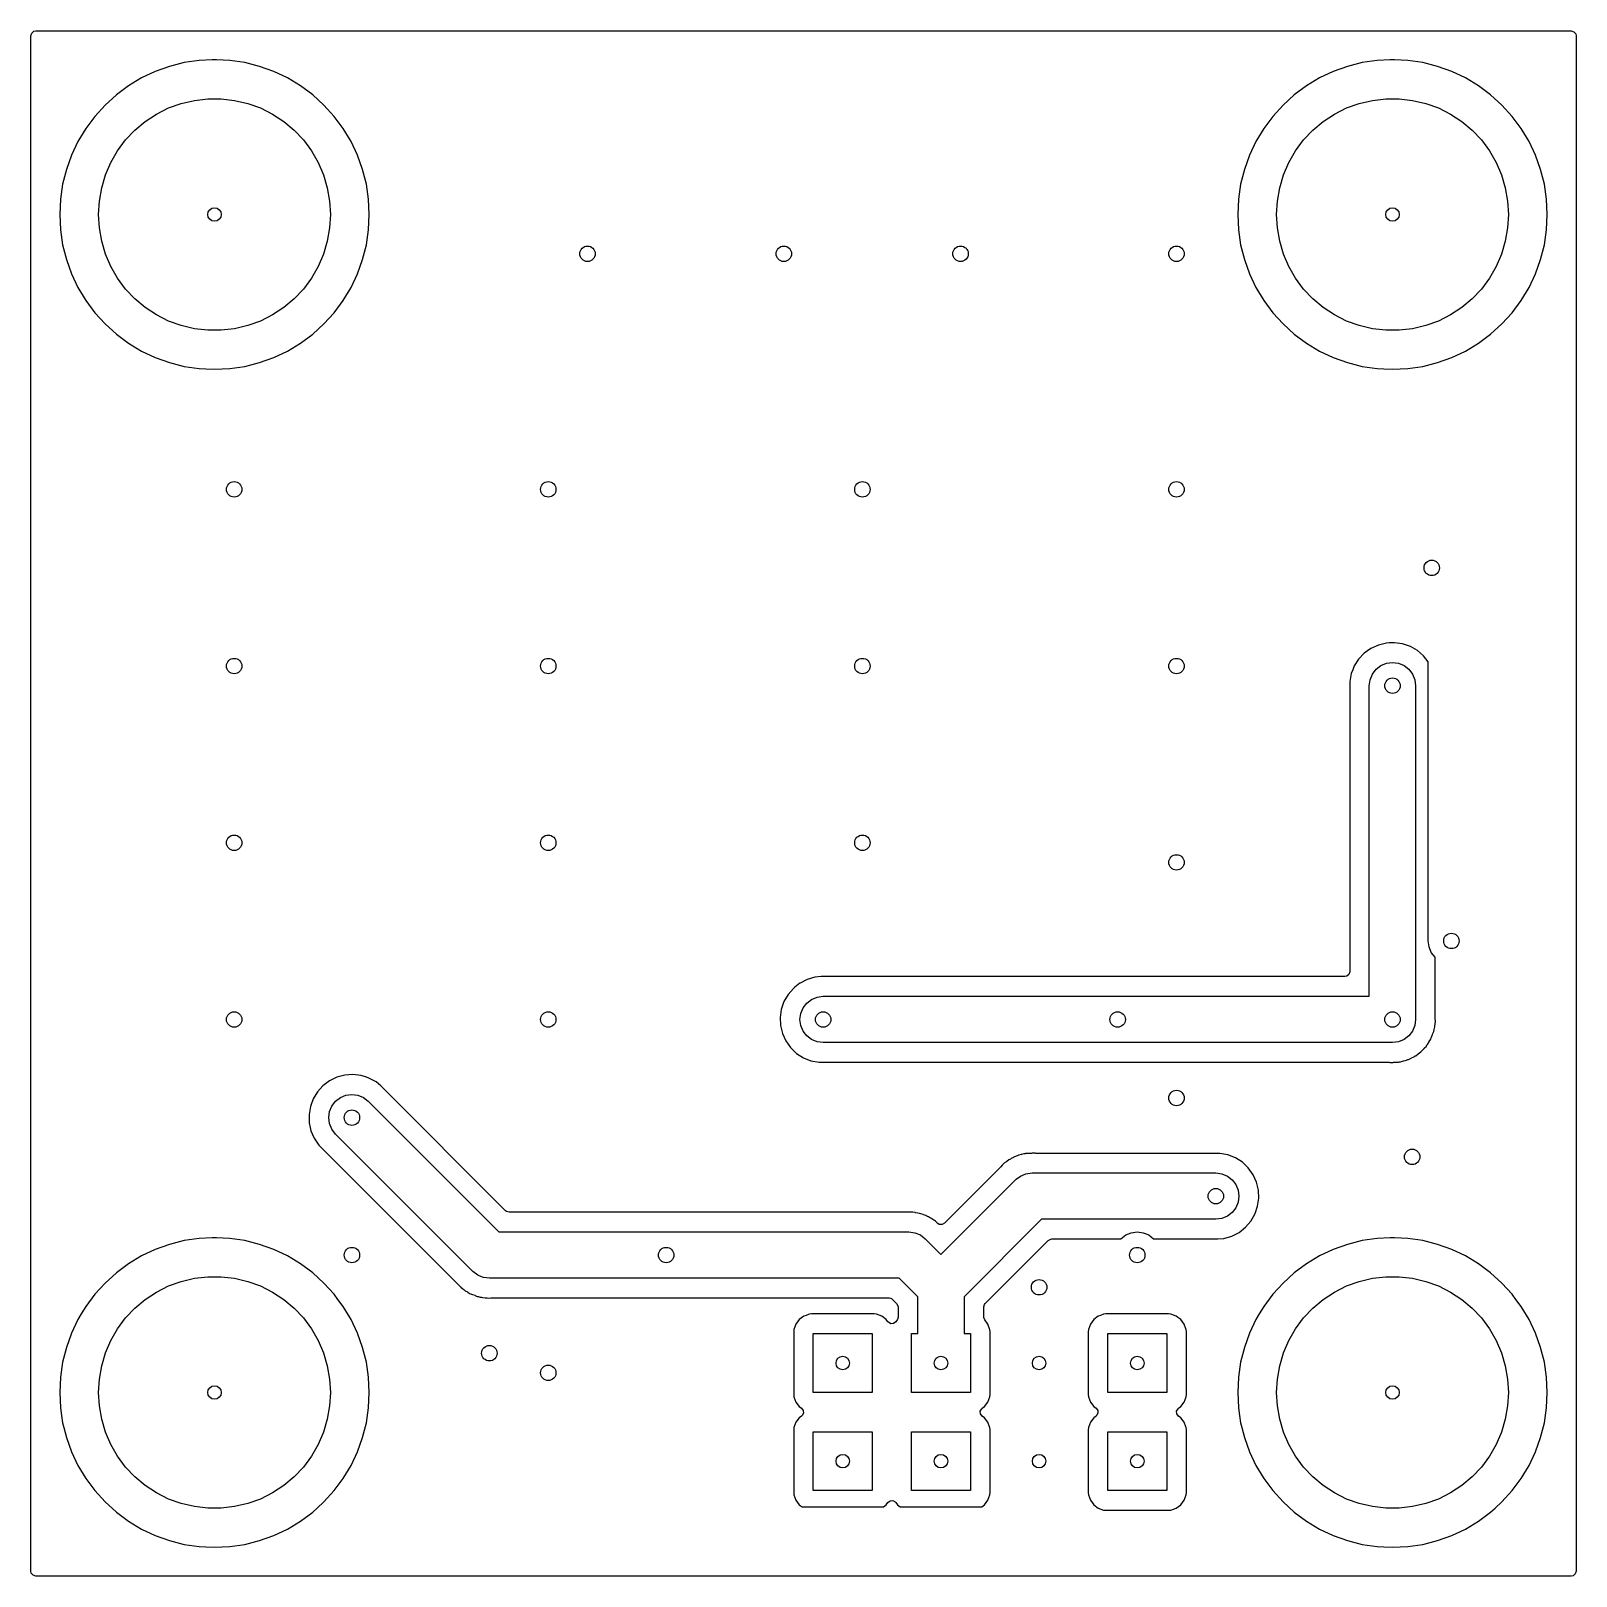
# Model space of a CAD drawing. Extents: x 0.01 to 1.59, y 0.01 to 1.59.
import ezdxf

# ---------------------------------------------------------------- set-up
doc = ezdxf.new("R2010")
doc.units = 0
doc.header["$MEASUREMENT"] = 0
doc.layers.add('BLACK', color=7, linetype='CONTINUOUS')

msp = doc.modelspace()

# ---------------------------------------------------------------- linework, layer by layer
at = {"layer": 'BLACK', "linetype": 'CONTINUOUS'}
for p, q in [((0.013, 1.5821), (0.0138, 1.5847)), ((0.013, 1.4), (0.013, 1.5821)), ((0.0138, 1.5847), (0.0159, 1.5866)), ((0.0159, 1.5866), (0.0179, 1.587)), ((0.0179, 1.587), (1.5821, 1.587)), ((1.5821, 1.587), (1.5847, 1.5862)), ((1.5847, 1.5862), (1.5866, 1.5841)), ((1.5866, 1.5841), (1.587, 1.5821)), ((1.587, 1.5821), (1.587, 0.0179)), ((0.1397, 1.5457), (0.1257, 1.5391)), ((0.1542, 1.5509), (0.1397, 1.5457)), ((0.1692, 1.5547), (0.1542, 1.5509)), ((0.1845, 1.5569), (0.1692, 1.5547)), ((0.1977, 1.5576), (0.1845, 1.5569)), ((0.2, 1.5577), (0.1977, 1.5576)), ((0.2022, 1.5576), (0.2, 1.5577)), ((0.2, 1.5577), (0.2, 1.5577)), ((0.2155, 1.5569), (0.2022, 1.5576)), ((0.2308, 1.5547), (0.2155, 1.5569)), ((0.2458, 1.5509), (0.2308, 1.5547)), ((0.2603, 1.5457), (0.2458, 1.5509)), ((0.2743, 1.5391), (0.2603, 1.5457)), ((1.3397, 1.5457), (1.3257, 1.5391)), ((1.3542, 1.5509), (1.3397, 1.5457)), ((1.3692, 1.5547), (1.3542, 1.5509)), ((1.3845, 1.5569), (1.3692, 1.5547)), ((1.3977, 1.5576), (1.3845, 1.5569)), ((1.4, 1.5577), (1.3977, 1.5576)), ((1.4022, 1.5576), (1.4, 1.5577)), ((1.4, 1.5577), (1.4, 1.5577)), ((1.4155, 1.5569), (1.4022, 1.5576)), ((1.4308, 1.5547), (1.4155, 1.5569)), ((1.4458, 1.5509), (1.4308, 1.5547)), ((1.4603, 1.5457), (1.4458, 1.5509)), ((1.4743, 1.5391), (1.4603, 1.5457)), ((0.1124, 1.5311), (0.1, 1.5219)), ((0.1257, 1.5391), (0.1124, 1.5311)), ((0.1124, 1.5311), (0.1124, 1.5311)), ((0.2876, 1.5311), (0.2743, 1.5391)), ((0.3, 1.5219), (0.2876, 1.5311)), ((1.3124, 1.5311), (1.3, 1.5219)), ((1.3257, 1.5391), (1.3124, 1.5311)), ((1.3124, 1.5311), (1.3124, 1.5311)), ((1.4876, 1.5311), (1.4743, 1.5391)), ((1.5, 1.5219), (1.4876, 1.5311)), ((0.0885, 1.5115), (0.0781, 1.5)), ((0.1, 1.5219), (0.0885, 1.5115)), ((0.1, 1.5219), (0.1, 1.5219)), ((0.1, 1.5219), (0.1, 1.5219)), ((0.1532, 1.5085), (0.1661, 1.5131)), ((0.1661, 1.5131), (0.1795, 1.5163)), ((0.1795, 1.5163), (0.1931, 1.5179)), ((0.1931, 1.5179), (0.2069, 1.5179)), ((0.2069, 1.5179), (0.2205, 1.5163)), ((0.2205, 1.5163), (0.2339, 1.5131)), ((0.2339, 1.5131), (0.2468, 1.5085)), ((0.3115, 1.5115), (0.3, 1.5219)), ((0.3219, 1.5), (0.3115, 1.5115)), ((1.2885, 1.5115), (1.2781, 1.5)), ((1.3, 1.5219), (1.2885, 1.5115)), ((1.3, 1.5219), (1.3, 1.5219)), ((1.3, 1.5219), (1.3, 1.5219)), ((1.3532, 1.5085), (1.3661, 1.5131)), ((1.3661, 1.5131), (1.3795, 1.5163)), ((1.3795, 1.5163), (1.3931, 1.5179)), ((1.3931, 1.5179), (1.4069, 1.5179)), ((1.4069, 1.5179), (1.4205, 1.5163)), ((1.4205, 1.5163), (1.4339, 1.5131)), ((1.4339, 1.5131), (1.4468, 1.5085)), ((1.5115, 1.5115), (1.5, 1.5219)), ((1.5219, 1.5), (1.5115, 1.5115)), ((0.0781, 1.5), (0.0689, 1.4876)), ((0.0781, 1.5), (0.0781, 1.5)), ((0.1295, 1.4947), (0.1409, 1.5023)), ((0.1409, 1.5023), (0.1532, 1.5085)), ((0.2468, 1.5085), (0.2591, 1.5023)), ((0.2591, 1.5023), (0.2705, 1.4947)), ((0.3311, 1.4876), (0.3219, 1.5)), ((1.2781, 1.5), (1.2689, 1.4876)), ((1.2781, 1.5), (1.2781, 1.5)), ((1.3295, 1.4947), (1.3409, 1.5023)), ((1.3409, 1.5023), (1.3532, 1.5085)), ((1.4468, 1.5085), (1.4591, 1.5023)), ((1.4591, 1.5023), (1.4705, 1.4947)), ((1.5311, 1.4876), (1.5219, 1.5)), ((0.0689, 1.4876), (0.0609, 1.4743)), ((0.0689, 1.4876), (0.0689, 1.4876)), ((0.1095, 1.4759), (0.1189, 1.4859)), ((0.1189, 1.4859), (0.1295, 1.4947)), ((0.2705, 1.4947), (0.2811, 1.4859)), ((0.2811, 1.4859), (0.2905, 1.4759)), ((0.3391, 1.4743), (0.3311, 1.4876)), ((1.2689, 1.4876), (1.2609, 1.4743)), ((1.2689, 1.4876), (1.2689, 1.4876)), ((1.3095, 1.4759), (1.3189, 1.4859)), ((1.3189, 1.4859), (1.3295, 1.4947)), ((1.4705, 1.4947), (1.4811, 1.4859)), ((1.4811, 1.4859), (1.4905, 1.4759)), ((1.5391, 1.4743), (1.5311, 1.4876)), ((0.0609, 1.4743), (0.0543, 1.4603)), ((0.0945, 1.453), (0.1013, 1.4649)), ((0.1013, 1.4649), (0.1095, 1.4759)), ((0.2905, 1.4759), (0.2987, 1.4649)), ((0.2987, 1.4649), (0.3055, 1.453)), ((0.3457, 1.4603), (0.3391, 1.4743)), ((1.2609, 1.4743), (1.2543, 1.4603)), ((1.2945, 1.453), (1.3013, 1.4649)), ((1.3013, 1.4649), (1.3095, 1.4759)), ((1.4905, 1.4759), (1.4987, 1.4649)), ((1.4987, 1.4649), (1.5055, 1.453)), ((1.5457, 1.4603), (1.5391, 1.4743)), ((0.0543, 1.4603), (0.0491, 1.4458)), ((0.0543, 1.4603), (0.0543, 1.4603)), ((0.089, 1.4404), (0.0945, 1.453)), ((0.3055, 1.453), (0.311, 1.4404)), ((0.3509, 1.4458), (0.3457, 1.4603)), ((1.2543, 1.4603), (1.2491, 1.4458)), ((1.2543, 1.4603), (1.2543, 1.4603)), ((1.289, 1.4404), (1.2945, 1.453)), ((1.5055, 1.453), (1.511, 1.4404)), ((1.5509, 1.4458), (1.5457, 1.4603)), ((0.0491, 1.4458), (0.0453, 1.4308)), ((0.0491, 1.4458), (0.0491, 1.4458)), ((0.0851, 1.4272), (0.089, 1.4404)), ((0.311, 1.4404), (0.3149, 1.4272)), ((0.3547, 1.4308), (0.3509, 1.4458)), ((1.2491, 1.4458), (1.2453, 1.4308)), ((1.2491, 1.4458), (1.2491, 1.4458)), ((1.2851, 1.4272), (1.289, 1.4404)), ((1.511, 1.4404), (1.5149, 1.4272)), ((1.5547, 1.4308), (1.5509, 1.4458)), ((0.0453, 1.4308), (0.0431, 1.4155)), ((0.0453, 1.4308), (0.0453, 1.4308)), ((0.0827, 1.4137), (0.0851, 1.4272)), ((0.3149, 1.4272), (0.3173, 1.4137)), ((0.3569, 1.4155), (0.3547, 1.4308)), ((1.2453, 1.4308), (1.2431, 1.4155)), ((1.2453, 1.4308), (1.2453, 1.4308)), ((1.2827, 1.4137), (1.2851, 1.4272)), ((1.5149, 1.4272), (1.5173, 1.4137)), ((1.5569, 1.4155), (1.5547, 1.4308)), ((0.0431, 1.4155), (0.0423, 1.4)), ((0.0431, 1.4155), (0.0431, 1.4155)), ((0.0819, 1.4), (0.0827, 1.4137)), ((0.3173, 1.4137), (0.3181, 1.4)), ((0.3577, 1.4), (0.3569, 1.4155)), ((1.2431, 1.4155), (1.2423, 1.4)), ((1.2431, 1.4155), (1.2431, 1.4155)), ((1.2819, 1.4), (1.2827, 1.4137)), ((1.5173, 1.4137), (1.5181, 1.4)), ((1.5577, 1.4), (1.5569, 1.4155)), ((0.013, 0.5821), (0.013, 1.4)), ((0.0423, 1.4), (0.0423, 1.4)), ((0.0423, 1.4), (0.0431, 1.3845)), ((0.0827, 1.3863), (0.0819, 1.4)), ((0.0851, 1.3728), (0.0827, 1.3863)), ((0.3173, 1.3863), (0.3149, 1.3728)), ((0.3181, 1.4), (0.3173, 1.3863)), ((0.3569, 1.3845), (0.3577, 1.4)), ((0.3577, 1.4), (0.3577, 1.4)), ((1.2423, 1.4), (1.2423, 1.4)), ((1.2423, 1.4), (1.2431, 1.3845)), ((1.2827, 1.3863), (1.2819, 1.4)), ((1.2851, 1.3728), (1.2827, 1.3863)), ((1.5173, 1.3863), (1.5149, 1.3728)), ((1.5181, 1.4), (1.5173, 1.3863)), ((1.5569, 1.3845), (1.5577, 1.4)), ((0.0431, 1.3845), (0.0431, 1.3845)), ((0.0431, 1.3845), (0.0453, 1.3692)), ((0.089, 1.3596), (0.0851, 1.3728)), ((0.3149, 1.3728), (0.311, 1.3596)), ((0.3547, 1.3692), (0.3569, 1.3845)), ((1.2431, 1.3845), (1.2431, 1.3845)), ((1.2431, 1.3845), (1.2453, 1.3692)), ((1.289, 1.3596), (1.2851, 1.3728)), ((1.5149, 1.3728), (1.511, 1.3596)), ((1.5547, 1.3692), (1.5569, 1.3845)), ((0.0453, 1.3692), (0.0453, 1.3692)), ((0.0453, 1.3692), (0.0472, 1.3617)), ((0.0472, 1.3617), (0.0491, 1.3542)), ((0.0491, 1.3542), (0.0543, 1.3397)), ((0.0945, 1.347), (0.089, 1.3596)), ((0.311, 1.3596), (0.3055, 1.347)), ((0.3457, 1.3397), (0.3509, 1.3542)), ((0.3509, 1.3542), (0.3547, 1.3692)), ((1.2453, 1.3692), (1.2453, 1.3692)), ((1.2453, 1.3692), (1.2472, 1.3617)), ((1.2472, 1.3617), (1.2491, 1.3542)), ((1.2491, 1.3542), (1.2543, 1.3397)), ((1.2945, 1.347), (1.289, 1.3596)), ((1.511, 1.3596), (1.5055, 1.347)), ((1.5457, 1.3397), (1.5509, 1.3542)), ((1.5509, 1.3542), (1.5547, 1.3692)), ((0.0543, 1.3397), (0.0609, 1.3257)), ((0.1013, 1.3351), (0.0945, 1.347)), ((0.3055, 1.347), (0.2987, 1.3351)), ((0.3391, 1.3257), (0.3457, 1.3397)), ((1.2543, 1.3397), (1.2609, 1.3257)), ((1.3013, 1.3351), (1.2945, 1.347)), ((1.5055, 1.347), (1.4987, 1.3351)), ((1.5391, 1.3257), (1.5457, 1.3397)), ((0.0609, 1.3257), (0.0689, 1.3124)), ((0.1095, 1.3241), (0.1013, 1.3351)), ((0.1189, 1.3141), (0.1095, 1.3241)), ((0.2905, 1.3241), (0.2811, 1.3141)), ((0.2987, 1.3351), (0.2905, 1.3241)), ((0.3311, 1.3124), (0.3391, 1.3257)), ((1.2609, 1.3257), (1.2689, 1.3124)), ((1.3095, 1.3241), (1.3013, 1.3351)), ((1.3189, 1.3141), (1.3095, 1.3241)), ((1.4905, 1.3241), (1.4811, 1.3141)), ((1.4987, 1.3351), (1.4905, 1.3241)), ((1.5311, 1.3124), (1.5391, 1.3257)), ((0.0689, 1.3124), (0.0781, 1.3)), ((0.1295, 1.3053), (0.1189, 1.3141)), ((0.2811, 1.3141), (0.2705, 1.3053)), ((0.3219, 1.3), (0.3311, 1.3124)), ((0.3311, 1.3124), (0.3311, 1.3124)), ((1.2689, 1.3124), (1.2781, 1.3)), ((1.3295, 1.3053), (1.3189, 1.3141)), ((1.4811, 1.3141), (1.4705, 1.3053)), ((1.5219, 1.3), (1.5311, 1.3124)), ((1.5311, 1.3124), (1.5311, 1.3124)), ((0.0781, 1.3), (0.0885, 1.2885)), ((0.1409, 1.2977), (0.1295, 1.3053)), ((0.1532, 1.2915), (0.1409, 1.2977)), ((0.1661, 1.2869), (0.1532, 1.2915)), ((0.2468, 1.2915), (0.2339, 1.2869)), ((0.2591, 1.2977), (0.2468, 1.2915)), ((0.2705, 1.3053), (0.2591, 1.2977)), ((0.3115, 1.2885), (0.3219, 1.3)), ((0.3219, 1.3), (0.3219, 1.3)), ((0.3219, 1.3), (0.3219, 1.3)), ((1.2781, 1.3), (1.2885, 1.2885)), ((1.3409, 1.2977), (1.3295, 1.3053)), ((1.3532, 1.2915), (1.3409, 1.2977)), ((1.3661, 1.2869), (1.3532, 1.2915)), ((1.4468, 1.2915), (1.4339, 1.2869)), ((1.4591, 1.2977), (1.4468, 1.2915)), ((1.4705, 1.3053), (1.4591, 1.2977)), ((1.5115, 1.2885), (1.5219, 1.3)), ((1.5219, 1.3), (1.5219, 1.3)), ((1.5219, 1.3), (1.5219, 1.3)), ((0.0885, 1.2885), (0.1, 1.2781)), ((0.1, 1.2781), (0.1124, 1.2689)), ((0.1795, 1.2837), (0.1661, 1.2869)), ((0.1931, 1.2821), (0.1795, 1.2837)), ((0.2069, 1.2821), (0.1931, 1.2821)), ((0.2205, 1.2837), (0.2069, 1.2821)), ((0.2339, 1.2869), (0.2205, 1.2837)), ((0.2876, 1.2689), (0.3, 1.2781)), ((0.3, 1.2781), (0.3115, 1.2885)), ((0.3, 1.2781), (0.3, 1.2781)), ((1.2885, 1.2885), (1.3, 1.2781)), ((1.3, 1.2781), (1.3124, 1.2689)), ((1.3795, 1.2837), (1.3661, 1.2869)), ((1.3931, 1.2821), (1.3795, 1.2837)), ((1.4069, 1.2821), (1.3931, 1.2821)), ((1.4205, 1.2837), (1.4069, 1.2821)), ((1.4339, 1.2869), (1.4205, 1.2837)), ((1.4876, 1.2689), (1.5, 1.2781)), ((1.5, 1.2781), (1.5115, 1.2885)), ((1.5, 1.2781), (1.5, 1.2781)), ((0.1124, 1.2689), (0.1257, 1.2609)), ((0.1257, 1.2609), (0.1397, 1.2543)), ((0.2603, 1.2543), (0.2743, 1.2609)), ((0.2743, 1.2609), (0.2788, 1.2636)), ((0.2788, 1.2636), (0.2876, 1.2689)), ((1.3124, 1.2689), (1.3257, 1.2609)), ((1.3257, 1.2609), (1.3397, 1.2543)), ((1.4603, 1.2543), (1.4743, 1.2609)), ((1.4743, 1.2609), (1.4788, 1.2636)), ((1.4788, 1.2636), (1.4876, 1.2689)), ((0.1397, 1.2543), (0.1542, 1.2491)), ((0.1542, 1.2491), (0.1617, 1.2472)), ((0.1617, 1.2472), (0.1692, 1.2453)), ((0.1692, 1.2453), (0.1692, 1.2453)), ((0.1692, 1.2453), (0.1692, 1.2453)), ((0.1692, 1.2453), (0.1845, 1.2431)), ((0.2155, 1.2431), (0.2308, 1.2453)), ((0.2308, 1.2453), (0.242, 1.2482)), ((0.2308, 1.2453), (0.2308, 1.2453)), ((0.242, 1.2482), (0.2458, 1.2491)), ((0.2458, 1.2491), (0.2603, 1.2543)), ((0.2603, 1.2543), (0.2603, 1.2543)), ((1.3397, 1.2543), (1.3542, 1.2491)), ((1.3542, 1.2491), (1.3617, 1.2472)), ((1.3617, 1.2472), (1.3692, 1.2453)), ((1.3692, 1.2453), (1.3692, 1.2453)), ((1.3692, 1.2453), (1.3692, 1.2453)), ((1.3692, 1.2453), (1.3845, 1.2431)), ((1.4155, 1.2431), (1.4308, 1.2453)), ((1.4308, 1.2453), (1.442, 1.2482)), ((1.4308, 1.2453), (1.4308, 1.2453)), ((1.442, 1.2482), (1.4458, 1.2491)), ((1.4458, 1.2491), (1.4603, 1.2543)), ((1.4603, 1.2543), (1.4603, 1.2543)), ((0.1845, 1.2431), (0.1845, 1.2431)), ((0.1845, 1.2431), (0.1845, 1.2431)), ((0.1845, 1.2431), (0.1912, 1.2427)), ((0.1912, 1.2427), (0.2, 1.2423)), ((0.2, 1.2423), (0.2077, 1.2427)), ((0.2, 1.2423), (0.2, 1.2423)), ((0.2, 1.2423), (0.2, 1.2423)), ((0.2077, 1.2427), (0.2155, 1.2431)), ((0.2155, 1.2431), (0.2155, 1.2431)), ((0.2155, 1.2431), (0.2155, 1.2431)), ((1.3845, 1.2431), (1.3845, 1.2431)), ((1.3845, 1.2431), (1.3845, 1.2431)), ((1.3845, 1.2431), (1.3912, 1.2427)), ((1.3912, 1.2427), (1.4, 1.2423)), ((1.4, 1.2423), (1.4077, 1.2427)), ((1.4, 1.2423), (1.4, 1.2423)), ((1.4, 1.2423), (1.4, 1.2423)), ((1.4077, 1.2427), (1.4155, 1.2431)), ((1.4155, 1.2431), (1.4155, 1.2431)), ((1.4155, 1.2431), (1.4155, 1.2431)), ((1.3857, 0.9614), (1.3781, 0.958)), ((1.3938, 0.9634), (1.3857, 0.9614)), ((1.3965, 0.9635), (1.3938, 0.9634)), ((1.3938, 0.9634), (1.3938, 0.9634)), ((1.3938, 0.9634), (1.3938, 0.9634)), ((1.4021, 0.9638), (1.3965, 0.9635)), ((1.4103, 0.9626), (1.4021, 0.9638)), ((1.4182, 0.9599), (1.4103, 0.9626)), ((1.3655, 0.9471), (1.361, 0.9401)), ((1.3713, 0.9531), (1.3655, 0.9471)), ((1.3781, 0.958), (1.3713, 0.9531)), ((1.3713, 0.9531), (1.3713, 0.9531)), ((1.3713, 0.9531), (1.3713, 0.9531)), ((1.3781, 0.958), (1.3781, 0.958)), ((1.3781, 0.958), (1.3781, 0.958)), ((1.4254, 0.9557), (1.4182, 0.9599)), ((1.4317, 0.9503), (1.4254, 0.9557)), ((1.4364, 0.9443), (1.4317, 0.9503)), ((1.3579, 0.9324), (1.3564, 0.9242)), ((1.3595, 0.9363), (1.3579, 0.9324)), ((1.361, 0.9401), (1.3595, 0.9363)), ((1.3772, 0.9261), (1.3795, 0.9318)), ((1.3795, 0.9318), (1.3833, 0.9367)), ((1.3833, 0.9367), (1.3882, 0.9405)), ((1.3882, 0.9405), (1.3939, 0.9428)), ((1.3939, 0.9428), (1.4, 0.9436)), ((1.4, 0.9436), (1.4061, 0.9428)), ((1.4061, 0.9428), (1.4118, 0.9405)), ((1.4118, 0.9405), (1.4167, 0.9367)), ((1.4167, 0.9367), (1.4205, 0.9318)), ((1.4205, 0.9318), (1.4228, 0.9261)), ((1.4364, 0.66), (1.4364, 0.9443)), ((1.3564, 0.9242), (1.3564, 0.6286)), ((1.3764, 0.92), (1.3772, 0.9261)), ((1.3764, 0.6036), (1.3764, 0.92)), ((1.4228, 0.9261), (1.4236, 0.92)), ((1.4236, 0.92), (1.4236, 0.58)), ((1.4372, 0.6539), (1.4364, 0.66)), ((1.4395, 0.6482), (1.4372, 0.6539)), ((1.4433, 0.6433), (1.4395, 0.6482)), ((1.4436, 0.643), (1.4433, 0.6433)), ((1.4436, 0.5812), (1.4436, 0.643)), ((0.7963, 0.6169), (0.7911, 0.6128)), ((0.7967, 0.6171), (0.7963, 0.6169)), ((0.8037, 0.6207), (0.7967, 0.6171)), ((0.8117, 0.623), (0.8037, 0.6207)), ((0.8037, 0.6207), (0.8037, 0.6207)), ((0.8179, 0.6236), (0.8117, 0.623)), ((1.1242, 0.6236), (0.8179, 0.6236)), ((1.3514, 0.6236), (1.1242, 0.6236)), ((1.3535, 0.6241), (1.3514, 0.6236)), ((1.3556, 0.6259), (1.3535, 0.6241)), ((1.3564, 0.6286), (1.3556, 0.6259)), ((0.7801, 0.5982), (0.7774, 0.5903)), ((0.7843, 0.6054), (0.7801, 0.5982)), ((0.7801, 0.5982), (0.7801, 0.5982)), ((0.7897, 0.6117), (0.7843, 0.6054)), ((0.7843, 0.6054), (0.7843, 0.6054)), ((0.7911, 0.6128), (0.7897, 0.6117)), ((0.8033, 0.5967), (0.8082, 0.6005)), ((0.8082, 0.6005), (0.8139, 0.6028)), ((0.8139, 0.6028), (0.82, 0.6036)), ((0.82, 0.6036), (1.12, 0.6036)), ((1.12, 0.6036), (1.3764, 0.6036)), ((0.7774, 0.5903), (0.7762, 0.5821)), ((0.7774, 0.5903), (0.7774, 0.5903)), ((0.7964, 0.58), (0.7972, 0.5861)), ((0.7972, 0.5861), (0.7995, 0.5918)), ((0.7995, 0.5918), (0.8033, 0.5967)), ((0.013, 0.4831), (0.013, 0.5821)), ((0.7762, 0.5821), (0.7766, 0.5738)), ((0.7766, 0.5738), (0.7766, 0.5738)), ((0.7766, 0.5738), (0.7786, 0.5657)), ((0.7972, 0.5739), (0.7964, 0.58)), ((0.7995, 0.5682), (0.7972, 0.5739)), ((0.8033, 0.5633), (0.7995, 0.5682)), ((1.4205, 0.5682), (1.4167, 0.5633)), ((1.4228, 0.5739), (1.4205, 0.5682)), ((1.4236, 0.58), (1.4228, 0.5739)), ((1.4409, 0.5649), (1.4421, 0.5676)), ((1.4421, 0.5676), (1.4422, 0.5683)), ((1.4422, 0.5683), (1.4424, 0.569)), ((1.4424, 0.569), (1.4426, 0.5697)), ((1.4426, 0.5697), (1.443, 0.5726)), ((1.4426, 0.5697), (1.4426, 0.5697)), ((1.4426, 0.5697), (1.4426, 0.5697)), ((1.443, 0.5726), (1.4431, 0.5729)), ((1.4431, 0.5729), (1.4436, 0.5758)), ((1.4436, 0.5809), (1.4436, 0.5812)), ((1.4438, 0.5779), (1.4436, 0.5809)), ((1.4436, 0.5765), (1.4437, 0.5772)), ((1.4436, 0.5758), (1.4436, 0.5765)), ((1.4437, 0.5772), (1.4438, 0.5779)), ((0.7786, 0.5657), (0.7786, 0.5657)), ((0.7786, 0.5657), (0.782, 0.5581)), ((0.782, 0.5581), (0.782, 0.5581)), ((0.782, 0.5581), (0.7869, 0.5513)), ((0.7869, 0.5513), (0.7869, 0.5513)), ((0.7869, 0.5513), (0.7929, 0.5455)), ((0.8082, 0.5595), (0.8033, 0.5633)), ((0.8139, 0.5572), (0.8082, 0.5595)), ((0.82, 0.5564), (0.8139, 0.5572)), ((1.12, 0.5564), (0.82, 0.5564)), ((1.4, 0.5564), (1.12, 0.5564)), ((1.4061, 0.5572), (1.4, 0.5564)), ((1.4118, 0.5595), (1.4061, 0.5572)), ((1.4167, 0.5633), (1.4118, 0.5595)), ((1.4324, 0.5507), (1.4345, 0.5529)), ((1.4345, 0.5529), (1.4348, 0.5535)), ((1.4345, 0.5529), (1.4345, 0.5529)), ((1.4348, 0.5535), (1.4353, 0.554)), ((1.4353, 0.554), (1.4357, 0.5546)), ((1.4357, 0.5546), (1.4372, 0.5572)), ((1.4357, 0.5546), (1.4357, 0.5546)), ((1.4357, 0.5546), (1.4357, 0.5546)), ((1.4372, 0.5572), (1.4373, 0.5574)), ((1.4373, 0.5574), (1.439, 0.5599)), ((1.439, 0.5599), (1.4392, 0.5606)), ((1.439, 0.5599), (1.439, 0.5599)), ((1.439, 0.5599), (1.439, 0.5599)), ((1.4392, 0.5606), (1.4395, 0.5612)), ((1.4395, 0.5612), (1.4399, 0.5618)), ((1.4399, 0.5618), (1.4409, 0.5646)), ((1.4399, 0.5618), (1.4399, 0.5618)), ((1.4409, 0.5646), (1.4409, 0.5649)), ((0.7929, 0.5455), (0.7999, 0.541)), ((0.7999, 0.541), (0.8076, 0.5379)), ((0.8076, 0.5379), (0.8158, 0.5364)), ((0.8158, 0.5364), (0.8158, 0.5364)), ((0.8158, 0.5364), (1.1158, 0.5364)), ((1.1158, 0.5364), (1.3965, 0.5364)), ((1.3965, 0.5364), (1.3972, 0.5363)), ((1.3972, 0.5363), (1.3974, 0.5363)), ((1.3974, 0.5363), (1.3979, 0.5362)), ((1.3979, 0.5362), (1.4008, 0.5363)), ((1.4008, 0.5363), (1.4009, 0.5364)), ((1.4009, 0.5364), (1.4012, 0.5364)), ((1.4012, 0.5364), (1.4021, 0.5364)), ((1.4021, 0.5364), (1.403, 0.5364)), ((1.403, 0.5364), (1.4032, 0.5365)), ((1.4032, 0.5365), (1.4062, 0.5366)), ((1.4062, 0.5366), (1.4069, 0.5368)), ((1.4062, 0.5366), (1.4062, 0.5366)), ((1.4069, 0.5368), (1.4076, 0.5369)), ((1.4076, 0.5369), (1.4083, 0.537)), ((1.4083, 0.537), (1.4101, 0.5375)), ((1.4101, 0.5375), (1.4112, 0.5378)), ((1.4112, 0.5378), (1.4114, 0.5379)), ((1.4114, 0.5379), (1.4143, 0.5386)), ((1.4143, 0.5386), (1.415, 0.5389)), ((1.4143, 0.5386), (1.4143, 0.5386)), ((1.415, 0.5389), (1.4156, 0.5391)), ((1.4156, 0.5391), (1.4163, 0.5393)), ((1.4163, 0.5393), (1.419, 0.5407)), ((1.4163, 0.5393), (1.4163, 0.5393)), ((1.419, 0.5407), (1.4192, 0.5408)), ((1.4192, 0.5408), (1.421, 0.5416)), ((1.421, 0.5416), (1.4219, 0.542)), ((1.4219, 0.542), (1.4225, 0.5424)), ((1.4225, 0.5424), (1.4231, 0.5428)), ((1.4231, 0.5428), (1.4237, 0.5431)), ((1.4237, 0.5431), (1.4261, 0.545)), ((1.4261, 0.545), (1.4263, 0.5451)), ((1.4263, 0.5451), (1.4287, 0.5469)), ((1.4287, 0.5469), (1.4292, 0.5474)), ((1.4287, 0.5469), (1.4287, 0.5469)), ((1.4292, 0.5474), (1.4297, 0.5478)), ((1.4297, 0.5478), (1.4303, 0.5483)), ((1.4303, 0.5483), (1.4322, 0.5505)), ((1.4322, 0.5505), (1.4324, 0.5507)), ((0.3247, 0.5211), (0.3172, 0.5174)), ((0.3327, 0.5232), (0.3247, 0.5211)), ((0.3247, 0.5211), (0.3247, 0.5211)), ((0.3247, 0.5211), (0.3247, 0.5211)), ((0.341, 0.5238), (0.3327, 0.5232)), ((0.3493, 0.5228), (0.341, 0.5238)), ((0.3548, 0.5211), (0.3493, 0.5228)), ((0.3493, 0.5228), (0.3493, 0.5228)), ((0.3493, 0.5228), (0.3493, 0.5228)), ((0.3573, 0.5203), (0.3548, 0.5211)), ((0.3646, 0.5163), (0.3573, 0.5203)), ((0.3049, 0.5063), (0.3006, 0.4992)), ((0.3105, 0.5124), (0.3049, 0.5063)), ((0.3172, 0.5174), (0.3105, 0.5124)), ((0.3172, 0.5174), (0.3172, 0.5174)), ((0.3172, 0.5174), (0.3172, 0.5174)), ((0.3694, 0.5123), (0.3646, 0.5163)), ((0.4966, 0.3851), (0.3694, 0.5123)), ((0.3694, 0.5123), (0.3694, 0.5123)), ((0.2977, 0.4913), (0.2963, 0.4831)), ((0.298, 0.4924), (0.2977, 0.4913)), ((0.3006, 0.4992), (0.298, 0.4924)), ((0.3172, 0.4861), (0.3195, 0.4918)), ((0.3195, 0.4918), (0.3233, 0.4967)), ((0.3233, 0.4967), (0.3282, 0.5005)), ((0.3282, 0.5005), (0.3339, 0.5028)), ((0.3339, 0.5028), (0.34, 0.5036)), ((0.34, 0.5036), (0.3461, 0.5028)), ((0.3461, 0.5028), (0.3518, 0.5005)), ((0.3518, 0.5005), (0.3567, 0.4967)), ((0.3567, 0.4967), (0.4898, 0.3636)), ((0.013, 0.2), (0.013, 0.4831)), ((0.2963, 0.4831), (0.2963, 0.4831)), ((0.2963, 0.4831), (0.2965, 0.4754)), ((0.2965, 0.4754), (0.2965, 0.4748)), ((0.2965, 0.4748), (0.2975, 0.4699)), ((0.3164, 0.48), (0.3172, 0.4861)), ((0.3172, 0.4739), (0.3164, 0.48)), ((0.3195, 0.4682), (0.3172, 0.4739)), ((0.2975, 0.4699), (0.2982, 0.4667)), ((0.2982, 0.4667), (0.3015, 0.459)), ((0.3015, 0.459), (0.3062, 0.4521)), ((0.3233, 0.4633), (0.3195, 0.4682)), ((0.4633, 0.3233), (0.3233, 0.4633)), ((0.3062, 0.4521), (0.4463, 0.312)), ((1.0177, 0.4411), (1.0165, 0.4407)), ((1.0182, 0.4413), (1.0177, 0.4411)), ((1.019, 0.4416), (1.0182, 0.4413)), ((1.0194, 0.4418), (1.019, 0.4416)), ((1.0218, 0.4423), (1.0194, 0.4418)), ((1.0221, 0.4424), (1.0218, 0.4423)), ((1.0245, 0.443), (1.0221, 0.4424)), ((1.0257, 0.4432), (1.0245, 0.443)), ((1.0263, 0.4433), (1.0257, 0.4432)), ((1.0276, 0.4435), (1.0263, 0.4433)), ((1.03, 0.4436), (1.0276, 0.4435)), ((1.0303, 0.4436), (1.03, 0.4436)), ((1.0307, 0.4436), (1.0303, 0.4436)), ((1.0322, 0.4436), (1.0307, 0.4436)), ((1.0323, 0.4436), (1.0322, 0.4436)), ((1.0331, 0.4437), (1.0323, 0.4436)), ((1.0359, 0.4437), (1.0331, 0.4437)), ((1.036, 0.4437), (1.0359, 0.4437)), ((1.0359, 0.4437), (1.0359, 0.4437)), ((1.0359, 0.4437), (1.0359, 0.4437)), ((1.0368, 0.4436), (1.036, 0.4437)), ((1.2242, 0.4436), (1.0368, 0.4436)), ((1.2324, 0.4421), (1.2242, 0.4436)), ((1.2242, 0.4436), (1.2242, 0.4436)), ((1.2401, 0.439), (1.2324, 0.4421)), ((1.0007, 0.4296), (0.9435, 0.3725)), ((1.0009, 0.4299), (1.0007, 0.4296)), ((1.0025, 0.4317), (1.0009, 0.4299)), ((1.0035, 0.4325), (1.0025, 0.4317)), ((1.0039, 0.4329), (1.0035, 0.4325)), ((1.0048, 0.4338), (1.0039, 0.4329)), ((1.0062, 0.4347), (1.0048, 0.4338)), ((1.0069, 0.4352), (1.0062, 0.4347)), ((1.0071, 0.4354), (1.0069, 0.4352)), ((1.0091, 0.4369), (1.0071, 0.4354)), ((1.0102, 0.4375), (1.0091, 0.4369)), ((1.0091, 0.4369), (1.0091, 0.4369)), ((1.0107, 0.4378), (1.0102, 0.4375)), ((1.0117, 0.4385), (1.0107, 0.4378)), ((1.014, 0.4394), (1.0117, 0.4385)), ((1.0143, 0.4396), (1.014, 0.4394)), ((1.0165, 0.4407), (1.0143, 0.4396)), ((1.2471, 0.4345), (1.2401, 0.439)), ((1.2531, 0.4287), (1.2471, 0.4345)), ((1.258, 0.4219), (1.2531, 0.4287)), ((0.94, 0.3407), (1.0161, 0.4167)), ((1.0161, 0.4167), (1.0167, 0.4172)), ((1.0167, 0.4172), (1.0209, 0.4205)), ((1.0209, 0.4205), (1.0266, 0.4228)), ((1.0266, 0.4228), (1.0328, 0.4236)), ((1.0328, 0.4236), (1.22, 0.4236)), ((1.22, 0.4236), (1.2261, 0.4228)), ((1.2261, 0.4228), (1.2318, 0.4205)), ((1.2318, 0.4205), (1.2367, 0.4167)), ((1.2367, 0.4167), (1.2405, 0.4118)), ((1.2405, 0.4118), (1.2428, 0.4061)), ((1.2614, 0.4143), (1.258, 0.4219)), ((1.2634, 0.4062), (1.2614, 0.4143)), ((1.2428, 0.3939), (1.2405, 0.3882)), ((1.2428, 0.4061), (1.2436, 0.4)), ((1.2436, 0.4), (1.2428, 0.3939)), ((1.2626, 0.3897), (1.2638, 0.3979)), ((1.2638, 0.3979), (1.2634, 0.4062)), ((0.4974, 0.3844), (0.4966, 0.3851)), ((0.5001, 0.3836), (0.4974, 0.3844)), ((0.9055, 0.3836), (0.5001, 0.3836)), ((0.9059, 0.3837), (0.9055, 0.3836)), ((0.9083, 0.3838), (0.9059, 0.3837)), ((0.9095, 0.3837), (0.9083, 0.3838)), ((0.9096, 0.3837), (0.9095, 0.3837)), ((0.9101, 0.3836), (0.9096, 0.3837)), ((0.9114, 0.3836), (0.9101, 0.3836)), ((0.9138, 0.3832), (0.9114, 0.3836)), ((0.9114, 0.3836), (0.9114, 0.3836)), ((0.9141, 0.3831), (0.9138, 0.3832)), ((0.9166, 0.3828), (0.9141, 0.3831)), ((0.9178, 0.3825), (0.9166, 0.3828)), ((0.9183, 0.3823), (0.9178, 0.3825)), ((0.9196, 0.3821), (0.9183, 0.3823)), ((0.9219, 0.3812), (0.9196, 0.3821)), ((0.9222, 0.381), (0.9219, 0.3812)), ((0.9245, 0.3803), (0.9222, 0.381)), ((0.9256, 0.3797), (0.9245, 0.3803)), ((0.9262, 0.3794), (0.9256, 0.3797)), ((0.9256, 0.3797), (0.9256, 0.3797)), ((0.9273, 0.379), (0.9262, 0.3794)), ((0.9294, 0.3777), (0.9273, 0.379)), ((1.2318, 0.3795), (1.2261, 0.3772)), ((1.2367, 0.3833), (1.2318, 0.3795)), ((1.2405, 0.3882), (1.2367, 0.3833)), ((1.2557, 0.3746), (1.2599, 0.3818)), ((1.2599, 0.3818), (1.2601, 0.3823)), ((1.2599, 0.3818), (1.2599, 0.3818)), ((1.2601, 0.3823), (1.2626, 0.3897)), ((0.4898, 0.3636), (0.6601, 0.3636)), ((0.6601, 0.3636), (0.9072, 0.3636)), ((0.9072, 0.3636), (0.9134, 0.3628)), ((0.9134, 0.3628), (0.9191, 0.3605)), ((0.9297, 0.3775), (0.9294, 0.3777)), ((0.9318, 0.3763), (0.9297, 0.3775)), ((0.9328, 0.3755), (0.9318, 0.3763)), ((0.9333, 0.3751), (0.9328, 0.3755)), ((0.9343, 0.3745), (0.9333, 0.3751)), ((0.9357, 0.3732), (0.9343, 0.3745)), ((0.9361, 0.3728), (0.9357, 0.3732)), ((0.9364, 0.3725), (0.9361, 0.3728)), ((0.9366, 0.3723), (0.9364, 0.3725)), ((0.9367, 0.3723), (0.9366, 0.3723)), ((0.9366, 0.3723), (0.9366, 0.3723)), ((0.9383, 0.3713), (0.9367, 0.3723)), ((0.9367, 0.3723), (0.9367, 0.3723)), ((0.9367, 0.3723), (0.9367, 0.3723)), ((0.9367, 0.3723), (0.9367, 0.3723)), ((0.9411, 0.3711), (0.9383, 0.3713)), ((0.9435, 0.3725), (0.9411, 0.3711)), ((1.0425, 0.3764), (0.9636, 0.2975)), ((1.22, 0.3764), (1.0425, 0.3764)), ((1.1282, 0.3605), (1.1339, 0.3628)), ((1.1339, 0.3628), (1.14, 0.3636)), ((1.14, 0.3636), (1.1461, 0.3628)), ((1.1461, 0.3628), (1.1518, 0.3605)), ((1.2261, 0.3772), (1.22, 0.3764)), ((1.2363, 0.3593), (1.2437, 0.3631)), ((1.2437, 0.3631), (1.2503, 0.3683)), ((1.2503, 0.3683), (1.2557, 0.3746)), ((1.2557, 0.3746), (1.2557, 0.3746)), ((0.1542, 0.3509), (0.1397, 0.3457)), ((0.1692, 0.3547), (0.1542, 0.3509)), ((0.1845, 0.3569), (0.1692, 0.3547)), ((0.1977, 0.3576), (0.1845, 0.3569)), ((0.2, 0.3577), (0.1977, 0.3576)), ((0.2022, 0.3576), (0.2, 0.3577)), ((0.2, 0.3577), (0.2, 0.3577)), ((0.2155, 0.3569), (0.2022, 0.3576)), ((0.2308, 0.3547), (0.2155, 0.3569)), ((0.2458, 0.3509), (0.2308, 0.3547)), ((0.2603, 0.3457), (0.2458, 0.3509)), ((0.9191, 0.3605), (0.9239, 0.3567)), ((0.9239, 0.3567), (0.94, 0.3407)), ((0.9851, 0.2906), (1.0494, 0.3549)), ((1.0494, 0.3549), (1.0518, 0.3562)), ((1.0518, 0.3562), (1.0529, 0.3564)), ((1.0529, 0.3564), (1.123, 0.3564)), ((1.123, 0.3564), (1.1233, 0.3567)), ((1.1233, 0.3567), (1.1282, 0.3605)), ((1.1518, 0.3605), (1.1567, 0.3567)), ((1.1567, 0.3567), (1.157, 0.3564)), ((1.157, 0.3564), (1.2221, 0.3564)), ((1.2221, 0.3564), (1.2283, 0.357)), ((1.2221, 0.3564), (1.2221, 0.3564)), ((1.2221, 0.3564), (1.2221, 0.3564)), ((1.2221, 0.3564), (1.2221, 0.3564)), ((1.2283, 0.357), (1.2363, 0.3593)), ((1.2283, 0.357), (1.2283, 0.357)), ((1.2283, 0.357), (1.2283, 0.357)), ((1.2283, 0.357), (1.2283, 0.357)), ((1.2283, 0.357), (1.2283, 0.357)), ((1.3542, 0.3509), (1.3397, 0.3457)), ((1.3692, 0.3547), (1.3542, 0.3509)), ((1.3845, 0.3569), (1.3692, 0.3547)), ((1.3977, 0.3576), (1.3845, 0.3569)), ((1.4, 0.3577), (1.3977, 0.3576)), ((1.4022, 0.3576), (1.4, 0.3577)), ((1.4, 0.3577), (1.4, 0.3577)), ((1.4155, 0.3569), (1.4022, 0.3576)), ((1.4308, 0.3547), (1.4155, 0.3569)), ((1.4458, 0.3509), (1.4308, 0.3547)), ((1.4603, 0.3457), (1.4458, 0.3509)), ((0.1124, 0.3311), (0.1, 0.3219)), ((0.1257, 0.3391), (0.1124, 0.3311)), ((0.1124, 0.3311), (0.1124, 0.3311)), ((0.1397, 0.3457), (0.1257, 0.3391)), ((0.2743, 0.3391), (0.2603, 0.3457)), ((0.2876, 0.3311), (0.2743, 0.3391)), ((0.3, 0.3219), (0.2876, 0.3311)), ((1.3124, 0.3311), (1.3, 0.3219)), ((1.3257, 0.3391), (1.3124, 0.3311)), ((1.3124, 0.3311), (1.3124, 0.3311)), ((1.3397, 0.3457), (1.3257, 0.3391)), ((1.4743, 0.3391), (1.4603, 0.3457)), ((1.4876, 0.3311), (1.4743, 0.3391)), ((1.5, 0.3219), (1.4876, 0.3311)), ((0.1, 0.3219), (0.0885, 0.3115)), ((0.1, 0.3219), (0.1, 0.3219)), ((0.1, 0.3219), (0.1, 0.3219)), ((0.1661, 0.3131), (0.1795, 0.3163)), ((0.1795, 0.3163), (0.1931, 0.3179)), ((0.1931, 0.3179), (0.2069, 0.3179)), ((0.2069, 0.3179), (0.2205, 0.3163)), ((0.2205, 0.3163), (0.2339, 0.3131)), ((0.3115, 0.3115), (0.3, 0.3219)), ((0.4682, 0.3195), (0.4633, 0.3233)), ((0.4721, 0.3179), (0.4682, 0.3195)), ((0.4739, 0.3172), (0.4721, 0.3179)), ((0.48, 0.3164), (0.4739, 0.3172)), ((0.6601, 0.3164), (0.48, 0.3164)), ((0.8975, 0.3164), (0.6601, 0.3164)), ((0.9164, 0.2975), (0.8975, 0.3164)), ((1.3, 0.3219), (1.2885, 0.3115)), ((1.3, 0.3219), (1.3, 0.3219)), ((1.3, 0.3219), (1.3, 0.3219)), ((1.3661, 0.3131), (1.3795, 0.3163)), ((1.3795, 0.3163), (1.3931, 0.3179)), ((1.3931, 0.3179), (1.4069, 0.3179)), ((1.4069, 0.3179), (1.4205, 0.3163)), ((1.4205, 0.3163), (1.4339, 0.3131)), ((1.5115, 0.3115), (1.5, 0.3219)), ((0.0781, 0.3), (0.0689, 0.2876)), ((0.0786, 0.3006), (0.0781, 0.3)), ((0.0885, 0.3115), (0.0786, 0.3006)), ((0.1295, 0.2947), (0.1409, 0.3023)), ((0.1409, 0.3023), (0.1532, 0.3085)), ((0.1532, 0.3085), (0.1661, 0.3131)), ((0.2339, 0.3131), (0.2468, 0.3085)), ((0.2468, 0.3085), (0.2591, 0.3023)), ((0.2591, 0.3023), (0.2705, 0.2947)), ((0.3219, 0.3), (0.3115, 0.3115)), ((0.3257, 0.2949), (0.3219, 0.3)), ((0.3219, 0.3), (0.3219, 0.3)), ((0.3219, 0.3), (0.3219, 0.3)), ((0.4463, 0.312), (0.4468, 0.3114)), ((0.4468, 0.3114), (0.4469, 0.3113)), ((0.4469, 0.3113), (0.4469, 0.3113)), ((0.4469, 0.3113), (0.4495, 0.3088)), ((0.4495, 0.3088), (0.4495, 0.3087)), ((0.4495, 0.3087), (0.4506, 0.3077)), ((0.4506, 0.3077), (0.4509, 0.3075)), ((0.4509, 0.3075), (0.4511, 0.3072)), ((0.4511, 0.3072), (0.4529, 0.3055)), ((0.4529, 0.3055), (0.4529, 0.3055)), ((0.4529, 0.3055), (0.454, 0.3049)), ((0.454, 0.3049), (0.4544, 0.3045)), ((0.4544, 0.3045), (0.4554, 0.3037)), ((0.4554, 0.3037), (0.4554, 0.3037)), ((0.4554, 0.3037), (0.4576, 0.3025)), ((0.4576, 0.3025), (0.4579, 0.3023)), ((0.4579, 0.3023), (0.4599, 0.301)), ((0.4599, 0.301), (0.4611, 0.3006)), ((0.4611, 0.3006), (0.4616, 0.3003)), ((0.4616, 0.3003), (0.4627, 0.2997)), ((0.4627, 0.2997), (0.4627, 0.2997)), ((0.4627, 0.2997), (0.4651, 0.299)), ((1.2781, 0.3), (1.2689, 0.2876)), ((1.2786, 0.3006), (1.2781, 0.3)), ((1.2885, 0.3115), (1.2786, 0.3006)), ((1.3295, 0.2947), (1.3409, 0.3023)), ((1.3409, 0.3023), (1.3532, 0.3085)), ((1.3532, 0.3085), (1.3661, 0.3131)), ((1.4339, 0.3131), (1.4468, 0.3085)), ((1.4468, 0.3085), (1.4591, 0.3023)), ((1.4591, 0.3023), (1.4705, 0.2947)), ((1.5219, 0.3), (1.5115, 0.3115)), ((1.5257, 0.2949), (1.5219, 0.3)), ((1.5219, 0.3), (1.5219, 0.3)), ((1.5219, 0.3), (1.5219, 0.3)), ((0.0689, 0.2876), (0.0643, 0.28)), ((0.1095, 0.2759), (0.1189, 0.2859)), ((0.1189, 0.2859), (0.1295, 0.2947)), ((0.2705, 0.2947), (0.2811, 0.2859)), ((0.2811, 0.2859), (0.2905, 0.2759)), ((0.3311, 0.2876), (0.3257, 0.2949)), ((0.3391, 0.2743), (0.3311, 0.2876)), ((0.4651, 0.299), (0.4654, 0.2988)), ((0.4654, 0.2988), (0.4676, 0.2979)), ((0.4676, 0.2979), (0.4689, 0.2977)), ((0.4689, 0.2977), (0.4695, 0.2975)), ((0.4695, 0.2975), (0.4707, 0.2972)), ((0.4707, 0.2972), (0.4707, 0.2972)), ((0.4707, 0.2972), (0.4707, 0.2972)), ((0.4707, 0.2972), (0.4721, 0.297)), ((0.4721, 0.297), (0.4731, 0.2969)), ((0.4731, 0.2969), (0.4734, 0.2968)), ((0.4734, 0.2968), (0.4758, 0.2964)), ((0.4758, 0.2964), (0.4758, 0.2964)), ((0.4758, 0.2964), (0.4771, 0.2964)), ((0.4771, 0.2964), (0.4777, 0.2963)), ((0.4777, 0.2963), (0.479, 0.2962)), ((0.479, 0.2962), (0.4814, 0.2963)), ((0.4814, 0.2963), (0.4817, 0.2964)), ((0.4817, 0.2964), (0.6622, 0.2964)), ((0.6622, 0.2964), (0.8871, 0.2964)), ((0.8871, 0.2964), (0.8898, 0.2956)), ((0.8898, 0.2956), (0.8906, 0.2949)), ((0.8906, 0.2949), (0.8949, 0.2906)), ((0.8949, 0.2906), (0.8962, 0.2882)), ((0.8962, 0.2882), (0.8964, 0.2871)), ((0.8964, 0.2871), (0.8964, 0.2768)), ((0.9164, 0.26), (0.9164, 0.2975)), ((0.9636, 0.2975), (0.9636, 0.26)), ((0.9836, 0.2871), (0.9844, 0.2898)), ((0.9836, 0.2768), (0.9836, 0.2871)), ((0.9844, 0.2898), (0.9851, 0.2906)), ((1.2689, 0.2876), (1.2643, 0.28)), ((1.3095, 0.2759), (1.3189, 0.2859)), ((1.3189, 0.2859), (1.3295, 0.2947)), ((1.4705, 0.2947), (1.4811, 0.2859)), ((1.4811, 0.2859), (1.4905, 0.2759)), ((1.5311, 0.2876), (1.5257, 0.2949)), ((1.5391, 0.2743), (1.5311, 0.2876)), ((0.0609, 0.2743), (0.0543, 0.2603)), ((0.0643, 0.28), (0.0609, 0.2743)), ((0.1013, 0.2649), (0.1095, 0.2759)), ((0.2905, 0.2759), (0.2987, 0.2649)), ((0.3457, 0.2603), (0.3391, 0.2743)), ((0.7922, 0.2697), (0.7902, 0.2643)), ((0.7957, 0.2743), (0.7922, 0.2697)), ((0.7922, 0.2697), (0.7922, 0.2697)), ((0.8003, 0.2778), (0.7957, 0.2743)), ((0.8026, 0.2786), (0.8003, 0.2778)), ((0.8003, 0.2778), (0.8003, 0.2778)), ((0.8003, 0.2778), (0.8003, 0.2778)), ((0.8057, 0.2798), (0.8026, 0.2786)), ((0.8081, 0.28), (0.8057, 0.2798)), ((0.8057, 0.2798), (0.8057, 0.2798)), ((0.8719, 0.28), (0.8081, 0.28)), ((0.8081, 0.28), (0.8081, 0.28)), ((0.8081, 0.28), (0.8081, 0.28)), ((0.8743, 0.2798), (0.8719, 0.28)), ((0.8719, 0.28), (0.8719, 0.28)), ((0.8719, 0.28), (0.8719, 0.28)), ((0.8797, 0.2778), (0.8743, 0.2798)), ((0.8743, 0.2798), (0.8743, 0.2798)), ((0.8743, 0.2798), (0.8743, 0.2798)), ((0.8843, 0.2743), (0.8797, 0.2778)), ((0.8797, 0.2778), (0.8797, 0.2778)), ((0.8797, 0.2778), (0.8797, 0.2778)), ((0.886, 0.272), (0.8843, 0.2743)), ((0.8865, 0.2715), (0.886, 0.272)), ((0.8889, 0.2701), (0.8865, 0.2715)), ((0.8917, 0.2703), (0.8889, 0.2701)), ((0.894, 0.272), (0.8917, 0.2703)), ((0.8954, 0.2739), (0.894, 0.272)), ((0.8956, 0.2742), (0.8954, 0.2739)), ((0.8964, 0.2768), (0.8956, 0.2742)), ((0.9837, 0.2765), (0.9836, 0.2768)), ((0.9846, 0.2739), (0.9837, 0.2765)), ((0.9878, 0.2697), (0.9846, 0.2739)), ((0.9895, 0.265), (0.9878, 0.2697)), ((1.0922, 0.2697), (1.0902, 0.2643)), ((1.0957, 0.2743), (1.0922, 0.2697)), ((1.0922, 0.2697), (1.0922, 0.2697)), ((1.1003, 0.2778), (1.0957, 0.2743)), ((1.1026, 0.2786), (1.1003, 0.2778)), ((1.1003, 0.2778), (1.1003, 0.2778)), ((1.1003, 0.2778), (1.1003, 0.2778)), ((1.1057, 0.2798), (1.1026, 0.2786)), ((1.1081, 0.28), (1.1057, 0.2798)), ((1.1057, 0.2798), (1.1057, 0.2798)), ((1.1719, 0.28), (1.1081, 0.28)), ((1.1081, 0.28), (1.1081, 0.28)), ((1.1081, 0.28), (1.1081, 0.28)), ((1.1743, 0.2798), (1.1719, 0.28)), ((1.1719, 0.28), (1.1719, 0.28)), ((1.1719, 0.28), (1.1719, 0.28)), ((1.1797, 0.2778), (1.1743, 0.2798)), ((1.1743, 0.2798), (1.1743, 0.2798)), ((1.1743, 0.2798), (1.1743, 0.2798)), ((1.1814, 0.2765), (1.1797, 0.2778)), ((1.1797, 0.2778), (1.1797, 0.2778)), ((1.1797, 0.2778), (1.1797, 0.2778)), ((1.1843, 0.2743), (1.1814, 0.2765)), ((1.1878, 0.2697), (1.1843, 0.2743)), ((1.1895, 0.265), (1.1878, 0.2697)), ((1.2609, 0.2743), (1.2543, 0.2603)), ((1.2643, 0.28), (1.2609, 0.2743)), ((1.3013, 0.2649), (1.3095, 0.2759)), ((1.4905, 0.2759), (1.4987, 0.2649)), ((1.5457, 0.2603), (1.5391, 0.2743)), ((0.0543, 0.2603), (0.0491, 0.2458)), ((0.0543, 0.2603), (0.0543, 0.2603)), ((0.089, 0.2404), (0.0945, 0.253)), ((0.0945, 0.253), (0.1013, 0.2649)), ((0.2987, 0.2649), (0.3055, 0.253)), ((0.3055, 0.253), (0.311, 0.2404)), ((0.3509, 0.2458), (0.3457, 0.2603)), ((0.7902, 0.2643), (0.79, 0.2619)), ((0.79, 0.2619), (0.79, 0.1981)), ((0.7902, 0.2643), (0.7902, 0.2643)), ((0.81, 0.2), (0.81, 0.26)), ((0.81, 0.26), (0.87, 0.26)), ((0.87, 0.26), (0.87, 0.2)), ((0.91, 0.2), (0.91, 0.26)), ((0.91, 0.26), (0.9164, 0.26)), ((0.9636, 0.26), (0.97, 0.26)), ((0.97, 0.26), (0.97, 0.2)), ((0.9898, 0.2643), (0.9895, 0.265)), ((0.99, 0.2619), (0.9898, 0.2643)), ((0.9898, 0.2643), (0.9898, 0.2643)), ((0.99, 0.1981), (0.99, 0.2619)), ((0.99, 0.2619), (0.99, 0.2619)), ((1.0902, 0.2643), (1.09, 0.2619)), ((1.09, 0.2619), (1.09, 0.1981)), ((1.0902, 0.2643), (1.0902, 0.2643)), ((1.11, 0.2), (1.11, 0.26)), ((1.11, 0.26), (1.17, 0.26)), ((1.17, 0.26), (1.17, 0.2)), ((1.1898, 0.2643), (1.1895, 0.265)), ((1.19, 0.2619), (1.1898, 0.2643)), ((1.1898, 0.2643), (1.1898, 0.2643)), ((1.19, 0.2619), (1.19, 0.2619)), ((1.19, 0.2), (1.19, 0.2619)), ((1.2543, 0.2603), (1.2491, 0.2458)), ((1.2543, 0.2603), (1.2543, 0.2603)), ((1.289, 0.2404), (1.2945, 0.253)), ((1.2945, 0.253), (1.3013, 0.2649)), ((1.4987, 0.2649), (1.5055, 0.253)), ((1.5055, 0.253), (1.511, 0.2404)), ((1.5509, 0.2458), (1.5457, 0.2603)), ((0.0491, 0.2458), (0.0453, 0.2308)), ((0.0491, 0.2458), (0.0491, 0.2458)), ((0.0851, 0.2272), (0.089, 0.2404)), ((0.311, 0.2404), (0.3149, 0.2272)), ((0.3547, 0.2308), (0.3509, 0.2458)), ((1.2491, 0.2458), (1.2453, 0.2308)), ((1.2491, 0.2458), (1.2491, 0.2458)), ((1.2851, 0.2272), (1.289, 0.2404)), ((1.511, 0.2404), (1.5149, 0.2272)), ((1.5547, 0.2308), (1.5509, 0.2458)), ((0.0453, 0.2308), (0.0431, 0.2155)), ((0.0453, 0.2308), (0.0453, 0.2308)), ((0.0827, 0.2137), (0.0851, 0.2272)), ((0.3149, 0.2272), (0.3173, 0.2137)), ((0.3569, 0.2155), (0.3547, 0.2308)), ((1.2453, 0.2308), (1.2431, 0.2155)), ((1.2453, 0.2308), (1.2453, 0.2308)), ((1.2827, 0.2137), (1.2851, 0.2272)), ((1.5149, 0.2272), (1.5173, 0.2137)), ((1.5569, 0.2155), (1.5547, 0.2308)), ((0.0431, 0.2155), (0.0423, 0.2)), ((0.0431, 0.2155), (0.0431, 0.2155)), ((0.0819, 0.2), (0.0827, 0.2137)), ((0.3173, 0.2137), (0.3181, 0.2)), ((0.3577, 0.2), (0.3569, 0.2155)), ((1.2431, 0.2155), (1.2423, 0.2)), ((1.2431, 0.2155), (1.2431, 0.2155)), ((1.2819, 0.2), (1.2827, 0.2137)), ((1.5173, 0.2137), (1.5181, 0.2)), ((1.5577, 0.2), (1.5569, 0.2155)), ((0.013, 0.0179), (0.013, 0.2)), ((0.0423, 0.2), (0.0423, 0.2)), ((0.0423, 0.2), (0.0431, 0.1845)), ((0.0827, 0.1863), (0.0819, 0.2)), ((0.3181, 0.2), (0.3173, 0.1863)), ((0.3569, 0.1845), (0.3577, 0.2)), ((0.79, 0.1981), (0.7902, 0.1957)), ((0.7902, 0.1957), (0.7902, 0.1957)), ((0.7902, 0.1957), (0.7922, 0.1903)), ((0.7922, 0.1903), (0.7922, 0.1903)), ((0.7922, 0.1903), (0.7957, 0.1857)), ((0.87, 0.2), (0.81, 0.2)), ((0.97, 0.2), (0.91, 0.2)), ((0.9843, 0.1857), (0.9878, 0.1903)), ((0.9878, 0.1903), (0.9898, 0.1957)), ((0.9878, 0.1903), (0.9878, 0.1903)), ((0.9898, 0.1957), (0.99, 0.1981)), ((0.9898, 0.1957), (0.9898, 0.1957)), ((0.99, 0.1981), (0.99, 0.1981)), ((1.09, 0.1981), (1.0902, 0.1957)), ((1.0902, 0.1957), (1.0902, 0.1957)), ((1.0902, 0.1957), (1.0922, 0.1903)), ((1.0922, 0.1903), (1.0922, 0.1903)), ((1.0922, 0.1903), (1.0957, 0.1857)), ((1.17, 0.2), (1.11, 0.2)), ((1.1843, 0.1857), (1.1878, 0.1903)), ((1.1878, 0.1903), (1.1898, 0.1957)), ((1.1878, 0.1903), (1.1878, 0.1903)), ((1.1898, 0.1957), (1.19, 0.1981)), ((1.1898, 0.1957), (1.1898, 0.1957)), ((1.19, 0.1981), (1.19, 0.2)), ((1.19, 0.1981), (1.19, 0.1981)), ((1.2423, 0.2), (1.2423, 0.2)), ((1.2423, 0.2), (1.2431, 0.1845)), ((1.2827, 0.1863), (1.2819, 0.2)), ((1.5181, 0.2), (1.5173, 0.1863)), ((1.5569, 0.1845), (1.5577, 0.2)), ((0.0431, 0.1845), (0.0431, 0.1845)), ((0.0431, 0.1845), (0.0443, 0.1765)), ((0.0443, 0.1765), (0.0453, 0.1692)), ((0.0851, 0.1728), (0.0827, 0.1863)), ((0.3173, 0.1863), (0.3149, 0.1728)), ((0.3547, 0.1692), (0.3569, 0.1845)), ((0.7957, 0.1743), (0.7922, 0.1697)), ((0.7957, 0.1857), (0.798, 0.184)), ((0.798, 0.176), (0.7957, 0.1743)), ((0.798, 0.184), (0.7997, 0.1817)), ((0.7985, 0.1765), (0.798, 0.176)), ((0.7999, 0.1789), (0.7985, 0.1765)), ((0.7997, 0.1817), (0.7999, 0.1789)), ((0.9801, 0.1811), (0.9815, 0.1835)), ((0.9803, 0.1783), (0.9801, 0.1811)), ((0.982, 0.176), (0.9803, 0.1783)), ((0.9815, 0.1835), (0.982, 0.184)), ((0.982, 0.184), (0.9843, 0.1857)), ((0.9843, 0.1743), (0.982, 0.176)), ((0.9878, 0.1697), (0.9843, 0.1743)), ((1.0957, 0.1743), (1.0922, 0.1697)), ((1.0957, 0.1857), (1.098, 0.184)), ((1.098, 0.176), (1.0957, 0.1743)), ((1.098, 0.184), (1.0997, 0.1817)), ((1.0985, 0.1765), (1.098, 0.176)), ((1.0999, 0.1789), (1.0985, 0.1765)), ((1.0997, 0.1817), (1.0999, 0.1789)), ((1.1801, 0.1811), (1.1815, 0.1835)), ((1.1803, 0.1783), (1.1801, 0.1811)), ((1.182, 0.176), (1.1803, 0.1783)), ((1.1815, 0.1835), (1.182, 0.184)), ((1.182, 0.184), (1.1843, 0.1857)), ((1.1843, 0.1743), (1.182, 0.176)), ((1.1878, 0.1697), (1.1843, 0.1743)), ((1.2431, 0.1845), (1.2431, 0.1845)), ((1.2431, 0.1845), (1.2443, 0.1765)), ((1.2443, 0.1765), (1.2453, 0.1692)), ((1.2851, 0.1728), (1.2827, 0.1863)), ((1.5173, 0.1863), (1.5149, 0.1728)), ((1.5547, 0.1692), (1.5569, 0.1845)), ((0.0453, 0.1692), (0.0466, 0.1643)), ((0.0466, 0.1643), (0.0491, 0.1542)), ((0.089, 0.1596), (0.0851, 0.1728)), ((0.0945, 0.147), (0.089, 0.1596)), ((0.311, 0.1596), (0.3055, 0.147)), ((0.3149, 0.1728), (0.311, 0.1596)), ((0.3509, 0.1542), (0.3547, 0.1692)), ((0.7902, 0.1643), (0.79, 0.1619)), ((0.79, 0.1619), (0.79, 0.0981)), ((0.7922, 0.1697), (0.7902, 0.1643)), ((0.7902, 0.1643), (0.7902, 0.1643)), ((0.7922, 0.1697), (0.7922, 0.1697)), ((0.81, 0.1), (0.81, 0.16)), ((0.81, 0.16), (0.87, 0.16)), ((0.87, 0.16), (0.87, 0.1)), ((0.91, 0.1), (0.91, 0.16)), ((0.91, 0.16), (0.97, 0.16)), ((0.97, 0.16), (0.97, 0.1)), ((0.9895, 0.165), (0.9878, 0.1697)), ((0.9898, 0.1643), (0.9895, 0.165)), ((0.99, 0.1619), (0.9898, 0.1643)), ((0.9898, 0.1643), (0.9898, 0.1643)), ((0.99, 0.0981), (0.99, 0.1619)), ((0.99, 0.1619), (0.99, 0.1619)), ((1.0902, 0.1643), (1.09, 0.1619)), ((1.09, 0.1619), (1.09, 0.0981)), ((1.0922, 0.1697), (1.0902, 0.1643)), ((1.0902, 0.1643), (1.0902, 0.1643)), ((1.0922, 0.1697), (1.0922, 0.1697)), ((1.11, 0.1), (1.11, 0.16)), ((1.11, 0.16), (1.17, 0.16)), ((1.17, 0.16), (1.17, 0.1)), ((1.1895, 0.165), (1.1878, 0.1697)), ((1.1898, 0.1643), (1.1895, 0.165)), ((1.19, 0.1619), (1.1898, 0.1643)), ((1.1898, 0.1643), (1.1898, 0.1643)), ((1.19, 0.0981), (1.19, 0.1619)), ((1.19, 0.1619), (1.19, 0.1619)), ((1.2453, 0.1692), (1.2466, 0.1643)), ((1.2466, 0.1643), (1.2491, 0.1542)), ((1.289, 0.1596), (1.2851, 0.1728)), ((1.2945, 0.147), (1.289, 0.1596)), ((1.511, 0.1596), (1.5055, 0.147)), ((1.5149, 0.1728), (1.511, 0.1596)), ((1.5509, 0.1542), (1.5547, 0.1692)), ((0.0491, 0.1542), (0.0543, 0.1397)), ((0.1013, 0.1351), (0.0945, 0.147)), ((0.3055, 0.147), (0.2987, 0.1351)), ((0.3457, 0.1397), (0.3509, 0.1542)), ((1.2491, 0.1542), (1.2543, 0.1397)), ((1.3013, 0.1351), (1.2945, 0.147)), ((1.5055, 0.147), (1.4987, 0.1351)), ((1.5457, 0.1397), (1.5509, 0.1542)), ((0.0543, 0.1397), (0.0609, 0.1257)), ((0.1095, 0.1241), (0.1013, 0.1351)), ((0.2987, 0.1351), (0.2905, 0.1241)), ((0.3391, 0.1257), (0.3457, 0.1397)), ((1.2543, 0.1397), (1.2609, 0.1257)), ((1.3095, 0.1241), (1.3013, 0.1351)), ((1.4987, 0.1351), (1.4905, 0.1241)), ((1.5391, 0.1257), (1.5457, 0.1397)), ((0.0609, 0.1257), (0.0689, 0.1124)), ((0.0689, 0.1124), (0.0781, 0.1)), ((0.1189, 0.1141), (0.1095, 0.1241)), ((0.1295, 0.1053), (0.1189, 0.1141)), ((0.2811, 0.1141), (0.2705, 0.1053)), ((0.2905, 0.1241), (0.2811, 0.1141)), ((0.3219, 0.1), (0.3311, 0.1124)), ((0.3311, 0.1124), (0.3391, 0.1257)), ((0.3311, 0.1124), (0.3311, 0.1124)), ((1.2609, 0.1257), (1.2689, 0.1124)), ((1.2689, 0.1124), (1.2781, 0.1)), ((1.3189, 0.1141), (1.3095, 0.1241)), ((1.3295, 0.1053), (1.3189, 0.1141)), ((1.4811, 0.1141), (1.4705, 0.1053)), ((1.4905, 0.1241), (1.4811, 0.1141)), ((1.5219, 0.1), (1.5311, 0.1124)), ((1.5311, 0.1124), (1.5391, 0.1257)), ((1.5311, 0.1124), (1.5311, 0.1124)), ((0.0781, 0.1), (0.0885, 0.0885)), ((0.1409, 0.0977), (0.1295, 0.1053)), ((0.1532, 0.0915), (0.1409, 0.0977)), ((0.2591, 0.0977), (0.2468, 0.0915)), ((0.2705, 0.1053), (0.2591, 0.0977)), ((0.3115, 0.0885), (0.3219, 0.1)), ((0.3219, 0.1), (0.3219, 0.1)), ((0.3219, 0.1), (0.3219, 0.1)), ((0.79, 0.0981), (0.7902, 0.0957)), ((0.7902, 0.0957), (0.7902, 0.0957)), ((0.7902, 0.0957), (0.7922, 0.0903)), ((0.87, 0.1), (0.81, 0.1)), ((0.97, 0.1), (0.91, 0.1)), ((0.9878, 0.0903), (0.9898, 0.0957)), ((0.9898, 0.0957), (0.99, 0.0981)), ((0.9898, 0.0957), (0.9898, 0.0957)), ((0.99, 0.0981), (0.99, 0.0981)), ((1.09, 0.0981), (1.0902, 0.0957)), ((1.0902, 0.0957), (1.0902, 0.0957)), ((1.0902, 0.0957), (1.0922, 0.0903)), ((1.17, 0.1), (1.11, 0.1)), ((1.1878, 0.0903), (1.1898, 0.0957)), ((1.1898, 0.0957), (1.19, 0.0981)), ((1.1898, 0.0957), (1.1898, 0.0957)), ((1.19, 0.0981), (1.19, 0.0981)), ((1.2781, 0.1), (1.2885, 0.0885)), ((1.3409, 0.0977), (1.3295, 0.1053)), ((1.3532, 0.0915), (1.3409, 0.0977)), ((1.4591, 0.0977), (1.4468, 0.0915)), ((1.4705, 0.1053), (1.4591, 0.0977)), ((1.5115, 0.0885), (1.5219, 0.1)), ((1.5219, 0.1), (1.5219, 0.1)), ((1.5219, 0.1), (1.5219, 0.1)), ((0.0885, 0.0885), (0.1, 0.0781)), ((0.1661, 0.0869), (0.1532, 0.0915)), ((0.1795, 0.0837), (0.1661, 0.0869)), ((0.1931, 0.0821), (0.1795, 0.0837)), ((0.2069, 0.0821), (0.1931, 0.0821)), ((0.2205, 0.0837), (0.2069, 0.0821)), ((0.2339, 0.0869), (0.2205, 0.0837)), ((0.2468, 0.0915), (0.2339, 0.0869)), ((0.3, 0.0781), (0.3046, 0.0822)), ((0.3046, 0.0822), (0.3115, 0.0885)), ((0.7922, 0.0903), (0.7922, 0.0903)), ((0.7922, 0.0903), (0.7957, 0.0857)), ((0.7957, 0.0857), (0.7985, 0.0836)), ((0.7985, 0.0836), (0.8815, 0.0836)), ((0.8815, 0.0836), (0.8843, 0.0857)), ((0.8843, 0.0857), (0.886, 0.088)), ((0.886, 0.088), (0.8883, 0.0897)), ((0.8883, 0.0897), (0.8911, 0.0899)), ((0.8911, 0.0899), (0.8935, 0.0885)), ((0.8935, 0.0885), (0.894, 0.088)), ((0.894, 0.088), (0.8957, 0.0857)), ((0.8957, 0.0857), (0.8985, 0.0836)), ((0.8985, 0.0836), (0.9815, 0.0836)), ((0.9815, 0.0836), (0.9843, 0.0857)), ((0.9843, 0.0857), (0.9878, 0.0903)), ((0.9878, 0.0903), (0.9878, 0.0903)), ((1.0922, 0.0903), (1.0922, 0.0903)), ((1.0922, 0.0903), (1.0957, 0.0857)), ((1.0957, 0.0857), (1.1003, 0.0822)), ((1.1003, 0.0822), (1.1003, 0.0822)), ((1.1003, 0.0822), (1.1057, 0.0802)), ((1.1057, 0.0802), (1.1057, 0.0802)), ((1.1057, 0.0802), (1.1081, 0.08)), ((1.1081, 0.08), (1.1081, 0.08)), ((1.1081, 0.08), (1.1719, 0.08)), ((1.1719, 0.08), (1.1743, 0.0802)), ((1.1743, 0.0802), (1.1797, 0.0822)), ((1.1743, 0.0802), (1.1743, 0.0802)), ((1.1797, 0.0822), (1.1843, 0.0857)), ((1.1797, 0.0822), (1.1797, 0.0822)), ((1.1843, 0.0857), (1.1878, 0.0903)), ((1.1878, 0.0903), (1.1878, 0.0903)), ((1.2885, 0.0885), (1.3, 0.0781)), ((1.3661, 0.0869), (1.3532, 0.0915)), ((1.3795, 0.0837), (1.3661, 0.0869)), ((1.3931, 0.0821), (1.3795, 0.0837)), ((1.4069, 0.0821), (1.3931, 0.0821)), ((1.4205, 0.0837), (1.4069, 0.0821)), ((1.4339, 0.0869), (1.4205, 0.0837)), ((1.4468, 0.0915), (1.4339, 0.0869)), ((1.5, 0.0781), (1.5046, 0.0822)), ((1.5046, 0.0822), (1.5115, 0.0885)), ((0.1, 0.0781), (0.1124, 0.0689)), ((0.1124, 0.0689), (0.1257, 0.0609)), ((0.2743, 0.0609), (0.2788, 0.0636)), ((0.2788, 0.0636), (0.2876, 0.0689)), ((0.2876, 0.0689), (0.3, 0.0781)), ((1.3, 0.0781), (1.3124, 0.0689)), ((1.3124, 0.0689), (1.3257, 0.0609)), ((1.4743, 0.0609), (1.4788, 0.0636)), ((1.4788, 0.0636), (1.4876, 0.0689)), ((1.4876, 0.0689), (1.5, 0.0781)), ((0.1257, 0.0609), (0.1397, 0.0543)), ((0.1397, 0.0543), (0.1542, 0.0491)), ((0.1542, 0.0491), (0.1617, 0.0472)), ((0.2308, 0.0453), (0.242, 0.0482)), ((0.242, 0.0482), (0.2458, 0.0491)), ((0.2458, 0.0491), (0.2603, 0.0543)), ((0.2603, 0.0543), (0.2743, 0.0609)), ((0.2603, 0.0543), (0.2603, 0.0543)), ((1.3257, 0.0609), (1.3397, 0.0543)), ((1.3397, 0.0543), (1.3542, 0.0491)), ((1.3542, 0.0491), (1.3617, 0.0472)), ((1.4308, 0.0453), (1.442, 0.0482)), ((1.442, 0.0482), (1.4458, 0.0491)), ((1.4458, 0.0491), (1.4603, 0.0543)), ((1.4603, 0.0543), (1.4743, 0.0609)), ((1.4603, 0.0543), (1.4603, 0.0543)), ((0.1617, 0.0472), (0.1692, 0.0453)), ((0.1692, 0.0453), (0.1692, 0.0453)), ((0.1692, 0.0453), (0.1692, 0.0453)), ((0.1692, 0.0453), (0.1845, 0.0431)), ((0.1845, 0.0431), (0.1845, 0.0431)), ((0.1845, 0.0431), (0.1845, 0.0431)), ((0.1845, 0.0431), (0.1912, 0.0427)), ((0.1912, 0.0427), (0.2, 0.0423)), ((0.2, 0.0423), (0.2077, 0.0427)), ((0.2, 0.0423), (0.2, 0.0423)), ((0.2, 0.0423), (0.2, 0.0423)), ((0.2077, 0.0427), (0.2155, 0.0431)), ((0.2155, 0.0431), (0.2308, 0.0453)), ((0.2155, 0.0431), (0.2155, 0.0431)), ((0.2155, 0.0431), (0.2155, 0.0431)), ((0.2308, 0.0453), (0.2308, 0.0453)), ((1.3617, 0.0472), (1.3692, 0.0453)), ((1.3692, 0.0453), (1.3692, 0.0453)), ((1.3692, 0.0453), (1.3692, 0.0453)), ((1.3692, 0.0453), (1.3845, 0.0431)), ((1.3845, 0.0431), (1.3845, 0.0431)), ((1.3845, 0.0431), (1.3845, 0.0431)), ((1.3845, 0.0431), (1.3912, 0.0427)), ((1.3912, 0.0427), (1.4, 0.0423)), ((1.4, 0.0423), (1.4077, 0.0427)), ((1.4, 0.0423), (1.4, 0.0423)), ((1.4, 0.0423), (1.4, 0.0423)), ((1.4077, 0.0427), (1.4155, 0.0431)), ((1.4155, 0.0431), (1.4308, 0.0453)), ((1.4155, 0.0431), (1.4155, 0.0431)), ((1.4155, 0.0431), (1.4155, 0.0431)), ((1.4308, 0.0453), (1.4308, 0.0453)), ((0.0134, 0.0159), (0.013, 0.0179)), ((0.0153, 0.0138), (0.0134, 0.0159)), ((1.587, 0.0179), (1.5862, 0.0153)), ((0.0179, 0.013), (0.0153, 0.0138)), ((1.5821, 0.013), (0.0179, 0.013)), ((1.5841, 0.0134), (1.5821, 0.013)), ((1.5862, 0.0153), (1.5841, 0.0134))]:
    msp.add_line(p, q, dxfattribs=at)
at = {"layer": 'BLACK'}
for centre, radius in [((0.2, 1.4), 0.00689), ((1.4, 1.4), 0.00689), ((0.58, 1.36), 0.00787), ((0.78, 1.36), 0.00787), ((0.96, 1.36), 0.00787), ((1.18, 1.36), 0.00787), ((0.22, 1.12), 0.00787), ((0.54, 1.12), 0.00787), ((0.86, 1.12), 0.00787), ((1.18, 1.12), 0.00787), ((1.44, 1.04), 0.00787), ((0.22, 0.94), 0.00787), ((0.54, 0.94), 0.00787), ((0.86, 0.94), 0.00787), ((1.18, 0.94), 0.00787), ((1.4, 0.92), 0.00787), ((0.22, 0.76), 0.00787), ((0.54, 0.76), 0.00787), ((0.86, 0.76), 0.00787), ((1.18, 0.74), 0.00787), ((1.46, 0.66), 0.00787), ((0.22, 0.58), 0.00787), ((0.54, 0.58), 0.00787), ((0.82, 0.58), 0.00787), ((1.12, 0.58), 0.00787), ((1.4, 0.58), 0.00787), ((1.18, 0.5), 0.00787), ((0.34, 0.48), 0.00787), ((1.42, 0.44), 0.00787), ((1.22, 0.4), 0.00787), ((0.34, 0.34), 0.00787), ((0.6601, 0.34), 0.00787), ((1.14, 0.34), 0.00787), ((1.04, 0.3072), 0.00787), ((0.48, 0.24), 0.00787), ((0.84, 0.23), 0.00689), ((0.94, 0.23), 0.00689), ((1.04, 0.23), 0.00689), ((1.14, 0.23), 0.00689), ((0.54, 0.22), 0.00787), ((0.2, 0.2), 0.00689), ((1.4, 0.2), 0.00689), ((0.84, 0.13), 0.00689), ((0.94, 0.13), 0.00689), ((1.04, 0.13), 0.00689), ((1.14, 0.13), 0.00689)]:
    msp.add_circle(centre, radius, dxfattribs=at)

doc.saveas('drawing.dxf')
